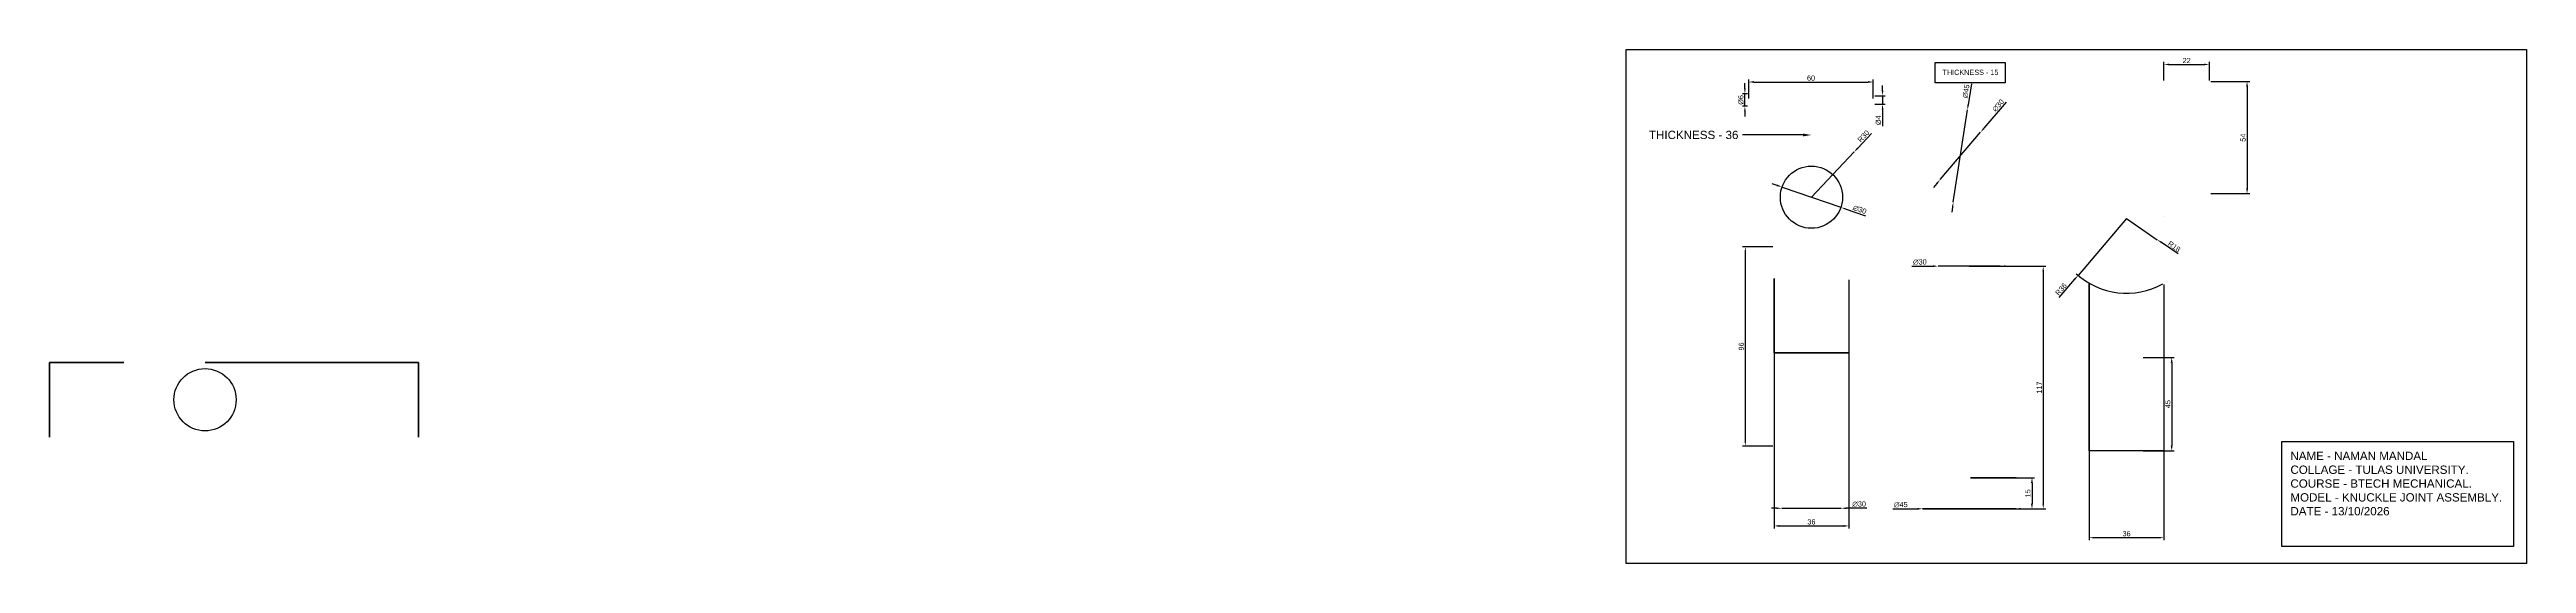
# Model space of a CAD drawing. Header units: millimetres. Extents: x 159 to 1354, y 13 to 261.
import ezdxf
from ezdxf import colors
from ezdxf.entities.mleader import LeaderData, LeaderLine
from ezdxf.math import Vec2, Vec3

# ---------------------------------------------------------------- set-up
doc = ezdxf.new("R2010")
doc.units = ezdxf.units.MM
doc.layers.add('DIM', color=252, linetype='Continuous', plot=False)
doc.layers.add('DIM1', color=251, linetype='Continuous')
doc.styles.get("Standard").update_dxf_attribs({"font": 'arial.ttf'})
doc.dimstyles.new('ISO-25', dxfattribs={"dimtxt": 2.5, "dimasz": 2.5, "dimexe": 1.25, "dimexo": 0.625, "dimtad": 1, "dimtxsty": 'Standard', "dimcen": 2.5, "dimadec": 0, "dimazin": 0, "dimtfac": 1, "dimtmove": 0, "dimatfit": 3, "dimfxl": 1, "dimarcsym": 0})

# ---------------------------------------------------------------- blocks, each defined once
blk = doc.blocks.new('*D2')
at = {"layer": 'Defpoints', "color": 0, "transparency": 16777216}
for p in [(1039, 244.9), (979, 236.3, 39.3), (1039, 236.3, 39.3)]:
    blk.add_point(p, dxfattribs=at)
at = {"layer": 'DIM1', "color": 0, "lineweight": -2, "transparency": 16777216}
for p, q in [((979, 236.9), (979, 246.2)), ((981.5, 244.9), (1036.5, 244.9)), ((1039, 236.9), (1039, 246.2))]:
    blk.add_line(p, q, dxfattribs=at)
at = {"layer": 'DIM1', "color": 0, "transparency": 16777216}
for points in [[(981.5, 245.4), (981.5, 244.5), (979, 244.9)], [(1036.5, 245.4), (1036.5, 244.5), (1039, 244.9)]]:
    blk.add_solid(points, dxfattribs=at)
at = {"layer": 'DIM1', "color": 0, "transparency": 16777216, "insert": (1009, 246.8), "char_height": 2.5, "attachment_point": 5}
blk.add_mtext('60', dxfattribs=at)
blk = doc.blocks.new('*D3')
at = {"layer": 'Defpoints', "color": 0, "transparency": 16777216}
for p in [(1085.3, 156.1, 186.8), (1085.3, 39.1, 186.8), (1121, 39.1)]:
    blk.add_point(p, dxfattribs=at)
at = {"layer": 'DIM1', "color": 0, "lineweight": -2, "transparency": 16777216}
for p, q in [((1085.9, 156.1), (1122.3, 156.1)), ((1121, 153.6), (1121, 41.6)), ((1085.9, 39.1), (1122.3, 39.1))]:
    blk.add_line(p, q, dxfattribs=at)
at = {"layer": 'DIM1', "color": 0, "transparency": 16777216}
for points in [[(1120.6, 153.6), (1121.4, 153.6), (1121, 156.1)], [(1120.6, 41.6), (1121.4, 41.6), (1121, 39.1)]]:
    blk.add_solid(points, dxfattribs=at)
at = {"layer": 'DIM1', "color": 0, "transparency": 16777216, "insert": (1119.1, 97.6), "char_height": 2.5, "attachment_point": 5, "rotation": 90}
blk.add_mtext('117', dxfattribs=at)
blk = doc.blocks.new('*D4')
at = {"layer": 'Defpoints', "color": 0, "transparency": 16777216}
for p in [(1062.8, 39.1, 186.8), (1107.8, 39.1, 186.8)]:
    blk.add_point(p, dxfattribs=at)
at = {"layer": 'DIM1', "color": 0, "lineweight": -2, "transparency": 16777216}
for p, q in [((1048.5, 39.1), (1060.3, 39.1)), ((1107.8, 39.1), (1062.8, 39.1)), ((1110.3, 39.1), (1112.8, 39.1))]:
    blk.add_line(p, q, dxfattribs=at)
at = {"layer": 'DIM1', "color": 0, "transparency": 16777216}
for points in [[(1060.3, 39.6), (1060.3, 38.7), (1062.8, 39.1)], [(1110.3, 39.6), (1110.3, 38.7), (1107.8, 39.1)]]:
    blk.add_solid(points, dxfattribs=at)
at = {"layer": 'DIM1', "color": 0, "transparency": 16777216, "insert": (1052.3, 41.1), "char_height": 2.5, "attachment_point": 5}
blk.add_mtext('∅45', dxfattribs=at)
blk = doc.blocks.new('*D5')
at = {"layer": 'Defpoints', "color": 0, "transparency": 16777216}
for p in [(1085.3, 54.1, 186.8), (1085.3, 39.1), (1115.6, 39.1)]:
    blk.add_point(p, dxfattribs=at)
at = {"layer": 'DIM1', "color": 0, "lineweight": -2, "transparency": 16777216}
for p, q in [((1085.9, 54.1), (1116.8, 54.1)), ((1115.6, 51.6), (1115.6, 41.6)), ((1085.9, 39.1), (1116.8, 39.1))]:
    blk.add_line(p, q, dxfattribs=at)
at = {"layer": 'DIM1', "color": 0, "transparency": 16777216}
for points in [[(1115.1, 51.6), (1116, 51.6), (1115.6, 54.1)], [(1115.1, 41.6), (1116, 41.6), (1115.6, 39.1)]]:
    blk.add_solid(points, dxfattribs=at)
at = {"layer": 'DIM1', "color": 0, "transparency": 16777216, "insert": (1113.6, 46.6), "char_height": 2.5, "attachment_point": 5, "rotation": 90}
blk.add_mtext('15', dxfattribs=at)
blk = doc.blocks.new('*D6')
at = {"layer": 'Defpoints', "color": 0, "transparency": 16777216}
for p in [(995, 194.3, 186.3), (1023.4, 184.5, 186.3)]:
    blk.add_point(p, dxfattribs=at)
at = {"layer": 'DIM1', "color": 0, "lineweight": -2, "transparency": 16777216}
for p, q in [((992.7, 195.1), (990.3, 195.9)), ((995, 194.3), (1023.4, 184.5)), ((1035.4, 180.3), (1025.7, 183.6))]:
    blk.add_line(p, q, dxfattribs=at)
at = {"layer": 'DIM1', "color": 0, "transparency": 16777216}
for points in [[(992.8, 195.5), (992.5, 194.7), (995, 194.3)], [(1025.9, 184), (1025.6, 183.3), (1023.4, 184.5)]]:
    blk.add_solid(points, dxfattribs=at)
at = {"layer": 'DIM1', "color": 0, "transparency": 16777216, "insert": (1032.5, 183.4), "char_height": 2.5, "attachment_point": 5, "rotation": 340.8529}
blk.add_mtext('∅30', dxfattribs=at)
blk = doc.blocks.new('*D7')
at = {"layer": 'Defpoints', "color": 0, "transparency": 16777216}
for p in [(1029.8, 211.2, 150.3), (1009.2, 189.4, 150.3)]:
    blk.add_point(p, dxfattribs=at)
at = {"layer": 'DIM1', "color": 0, "lineweight": -2, "transparency": 16777216}
for p, q in [((1038.2, 220.1), (1031.5, 213)), ((1009.2, 189.4), (1029.8, 211.2))]:
    blk.add_line(p, q, dxfattribs=at)
at = {"layer": 'DIM1', "color": 0, "transparency": 16777216}
blk.add_solid([(1031.2, 213.3), (1031.8, 212.7), (1029.8, 211.2)], dxfattribs=at)
at = {"layer": 'DIM1', "color": 0, "transparency": 16777216, "insert": (1034.3, 218.8), "char_height": 2.5, "attachment_point": 5, "rotation": 46.6713}
blk.add_mtext('R30', dxfattribs=at)
blk = doc.blocks.new('*D8')
at = {"layer": 'Defpoints', "color": 0, "transparency": 16777216}
for p in [(991.2, 165.4, 150.3), (977.3, 69.4), (991.2, 69.4, 160.9)]:
    blk.add_point(p, dxfattribs=at)
at = {"layer": 'DIM1', "color": 0, "lineweight": -2, "transparency": 16777216}
for p, q in [((990.6, 165.4), (976, 165.4)), ((977.3, 162.9), (977.3, 71.9)), ((990.6, 69.4), (976, 69.4))]:
    blk.add_line(p, q, dxfattribs=at)
at = {"layer": 'DIM1', "color": 0, "transparency": 16777216}
for points in [[(976.9, 162.9), (977.7, 162.9), (977.3, 165.4)], [(976.9, 71.9), (977.7, 71.9), (977.3, 69.4)]]:
    blk.add_solid(points, dxfattribs=at)
at = {"layer": 'DIM1', "color": 0, "transparency": 16777216, "insert": (975.4, 117.4), "char_height": 2.5, "attachment_point": 5, "rotation": 90}
blk.add_mtext('96', dxfattribs=at)
blk = doc.blocks.new('*D9')
at = {"layer": 'Defpoints', "color": 0, "transparency": 16777216}
for p in [(994.9, 39.4, 163.7), (1023.5, 39.4, 172.9)]:
    blk.add_point(p, dxfattribs=at)
at = {"layer": 'DIM1', "color": 0, "lineweight": -2, "transparency": 16777216}
for p, q in [((992.4, 39.4), (989.9, 39.4)), ((994.9, 39.4), (1023.5, 39.4)), ((1036, 39.4), (1026, 39.4))]:
    blk.add_line(p, q, dxfattribs=at)
at = {"layer": 'DIM1', "color": 0, "transparency": 16777216}
for points in [[(992.4, 39.8), (992.4, 39), (994.9, 39.4)], [(1026, 39.8), (1026, 39), (1023.5, 39.4)]]:
    blk.add_solid(points, dxfattribs=at)
at = {"layer": 'DIM1', "color": 0, "transparency": 16777216, "insert": (1032.2, 41.4), "char_height": 2.5, "attachment_point": 5}
blk.add_mtext('∅30', dxfattribs=at)
blk = doc.blocks.new('*D10')
at = {"layer": 'Defpoints', "color": 0, "transparency": 16777216}
for p in [(991.2, 150.2, 150.3), (1027.2, 150.2, 150.3), (1027.2, 30.9)]:
    blk.add_point(p, dxfattribs=at)
at = {"layer": 'DIM1', "color": 0, "lineweight": -2, "transparency": 16777216}
for p, q in [((991.2, 149.6), (991.2, 29.6)), ((1027.2, 149.6), (1027.2, 29.6)), ((993.7, 30.9), (1024.7, 30.9))]:
    blk.add_line(p, q, dxfattribs=at)
at = {"layer": 'DIM1', "color": 0, "transparency": 16777216}
for points in [[(993.7, 31.3), (993.7, 30.4), (991.2, 30.9)], [(1024.7, 31.3), (1024.7, 30.4), (1027.2, 30.9)]]:
    blk.add_solid(points, dxfattribs=at)
at = {"layer": 'DIM1', "color": 0, "transparency": 16777216, "insert": (1009.2, 32.8), "char_height": 2.5, "attachment_point": 5}
blk.add_mtext('36', dxfattribs=at)
blk = doc.blocks.new('*D12')
at = {"layer": 'Defpoints', "color": 0, "transparency": 16777216}
for p in [(1143.2, 147.9, 150.3), (1179.2, 147.9, 150.3), (1143.2, 25.2)]:
    blk.add_point(p, dxfattribs=at)
at = {"layer": 'DIM1', "color": 0, "lineweight": -2, "transparency": 16777216}
for p, q in [((1143.2, 147.3), (1143.2, 24)), ((1179.2, 147.3), (1179.2, 24)), ((1176.7, 25.2), (1145.7, 25.2))]:
    blk.add_line(p, q, dxfattribs=at)
at = {"layer": 'DIM1', "color": 0, "transparency": 16777216}
for points in [[(1145.7, 25.6), (1145.7, 24.8), (1143.2, 25.2)], [(1176.7, 25.6), (1176.7, 24.8), (1179.2, 25.2)]]:
    blk.add_solid(points, dxfattribs=at)
at = {"layer": 'DIM1', "color": 0, "transparency": 16777216, "insert": (1161.2, 27.1), "char_height": 2.5, "attachment_point": 5}
blk.add_mtext('36', dxfattribs=at)
blk = doc.blocks.new('*D14')
at = {"layer": 'Defpoints', "color": 0, "transparency": 16777216}
for p in [(1168.6, 112.1, 186.3), (1168.6, 67.1, 186.3), (1183, 67.1)]:
    blk.add_point(p, dxfattribs=at)
at = {"layer": 'DIM1', "color": 0, "lineweight": -2, "transparency": 16777216}
for p, q in [((1169.2, 112.1), (1184.2, 112.1)), ((1183, 109.6), (1183, 69.6)), ((1169.2, 67.1), (1184.2, 67.1))]:
    blk.add_line(p, q, dxfattribs=at)
at = {"layer": 'DIM1', "color": 0, "transparency": 16777216}
for points in [[(1182.5, 109.6), (1183.4, 109.6), (1183, 112.1)], [(1182.5, 69.6), (1183.4, 69.6), (1183, 67.1)]]:
    blk.add_solid(points, dxfattribs=at)
at = {"layer": 'DIM1', "color": 0, "transparency": 16777216, "insert": (1181.1, 89.6), "char_height": 2.5, "attachment_point": 5, "rotation": 90}
blk.add_mtext('45', dxfattribs=at)
blk = doc.blocks.new('*D15')
at = {"layer": 'Defpoints', "color": 0, "transparency": 16777216}
for p in [(1161.2, 179.1, 186.3), (1176, 168.9, 186.3)]:
    blk.add_point(p, dxfattribs=at)
at = {"layer": 'DIM1', "color": 0, "lineweight": -2, "transparency": 16777216}
for p, q in [((1161.2, 179.1), (1176, 168.9)), ((1186.1, 162), (1178.1, 167.5))]:
    blk.add_line(p, q, dxfattribs=at)
at = {"layer": 'DIM1', "color": 0, "transparency": 16777216}
blk.add_solid([(1178.3, 167.9), (1177.8, 167.2), (1176, 168.9)], dxfattribs=at)
at = {"layer": 'DIM1', "color": 0, "transparency": 16777216, "insert": (1184.2, 165.6), "char_height": 2.5, "attachment_point": 5, "rotation": 325.4999}
blk.add_mtext('R18', dxfattribs=at)
blk = doc.blocks.new('*D16')
at = {"layer": 'Defpoints', "color": 0, "transparency": 16777216}
for p in [(1161.2, 179.1, 186.3), (1137.8, 151.7, 186.3)]:
    blk.add_point(p, dxfattribs=at)
at = {"layer": 'DIM1', "color": 0, "lineweight": -2, "transparency": 16777216}
for p, q in [((1161.2, 179.1), (1137.8, 151.7)), ((1128.7, 141), (1136.2, 149.8))]:
    blk.add_line(p, q, dxfattribs=at)
blk.add_arc((1161.2, 179.1), 36, 227.6489, 299.0053, dxfattribs=at)
at = {"layer": 'DIM1', "color": 0, "transparency": 16777216}
blk.add_solid([(1135.9, 150.1), (1136.5, 149.5), (1137.8, 151.7)], dxfattribs=at)
at = {"layer": 'DIM1', "color": 0, "transparency": 16777216, "insert": (1129.6, 145), "char_height": 2.5, "attachment_point": 5, "rotation": 49.6383}
blk.add_mtext('R36', dxfattribs=at)
blk = doc.blocks.new('*D17')
at = {"layer": 'Defpoints', "color": 0, "transparency": 16777216}
for p in [(1201.2, 253.4), (1179.2, 245.1, 168.3), (1201.2, 245.1, 168.3)]:
    blk.add_point(p, dxfattribs=at)
at = {"layer": 'DIM1', "color": 0, "lineweight": -2, "transparency": 16777216}
for p, q in [((1179.2, 245.7), (1179.2, 254.6)), ((1181.7, 253.4), (1198.7, 253.4)), ((1201.2, 245.7), (1201.2, 254.6))]:
    blk.add_line(p, q, dxfattribs=at)
at = {"layer": 'DIM1', "color": 0, "transparency": 16777216}
for points in [[(1181.7, 253.8), (1181.7, 253), (1179.2, 253.4)], [(1198.7, 253.8), (1198.7, 253), (1201.2, 253.4)]]:
    blk.add_solid(points, dxfattribs=at)
at = {"layer": 'DIM1', "color": 0, "transparency": 16777216, "insert": (1190.2, 255.3), "char_height": 2.5, "attachment_point": 5}
blk.add_mtext('22', dxfattribs=at)
blk = doc.blocks.new('*D18')
at = {"layer": 'Defpoints', "color": 0, "transparency": 16777216}
for p in [(1201.2, 245.1, 168.3), (1201.2, 191.1, 150.3), (1219.3, 191.1)]:
    blk.add_point(p, dxfattribs=at)
at = {"layer": 'DIM1', "color": 0, "lineweight": -2, "transparency": 16777216}
for p, q in [((1201.8, 245.1), (1220.6, 245.1)), ((1219.3, 242.6), (1219.3, 193.6)), ((1201.8, 191.1), (1220.6, 191.1))]:
    blk.add_line(p, q, dxfattribs=at)
at = {"layer": 'DIM1', "color": 0, "transparency": 16777216}
for points in [[(1218.9, 242.6), (1219.8, 242.6), (1219.3, 245.1)], [(1218.9, 193.6), (1219.8, 193.6), (1219.3, 191.1)]]:
    blk.add_solid(points, dxfattribs=at)
at = {"layer": 'DIM1', "color": 0, "transparency": 16777216, "insert": (1217.4, 218.1), "char_height": 2.5, "attachment_point": 5, "rotation": 90}
blk.add_mtext('54', dxfattribs=at)
blk = doc.blocks.new('*D19')
at = {"layer": 'Defpoints', "color": 0, "transparency": 16777216}
for p in [(1090.8, 220.7, 128.3), (1071.3, 197.9, 128.3)]:
    blk.add_point(p, dxfattribs=at)
at = {"layer": 'DIM1', "color": 0, "lineweight": -2, "transparency": 16777216}
for p, q in [((1103.2, 235.2), (1092.4, 222.6)), ((1071.3, 197.9), (1090.8, 220.7)), ((1069.7, 196), (1068.1, 194.1))]:
    blk.add_line(p, q, dxfattribs=at)
at = {"layer": 'DIM1', "color": 0, "transparency": 16777216}
for points in [[(1092.1, 222.9), (1092.7, 222.3), (1090.8, 220.7)], [(1069.4, 196.3), (1070, 195.7), (1071.3, 197.9)]]:
    blk.add_solid(points, dxfattribs=at)
at = {"layer": 'DIM1', "color": 0, "transparency": 16777216, "insert": (1099.3, 233.6), "char_height": 2.5, "attachment_point": 5, "rotation": 49.4814}
blk.add_mtext('∅30', dxfattribs=at)
blk = doc.blocks.new('*D20')
at = {"layer": 'Defpoints', "color": 0, "transparency": 16777216}
for p in [(1084.5, 231.5, 128.3), (1077.6, 187, 128.3)]:
    blk.add_point(p, dxfattribs=at)
at = {"layer": 'DIM1', "color": 0, "lineweight": -2, "transparency": 16777216}
for p, q in [((1086.4, 244), (1084.8, 234)), ((1077.6, 187), (1084.5, 231.5)), ((1077.3, 184.6), (1076.9, 182.1))]:
    blk.add_line(p, q, dxfattribs=at)
at = {"layer": 'DIM1', "color": 0, "transparency": 16777216}
for points in [[(1084.4, 234.1), (1085.2, 233.9), (1084.5, 231.5)], [(1076.9, 184.6), (1077.7, 184.5), (1077.6, 187)]]:
    blk.add_solid(points, dxfattribs=at)
at = {"layer": 'DIM1', "color": 0, "transparency": 16777216, "insert": (1083.8, 240.5), "char_height": 2.5, "attachment_point": 5, "rotation": 81.2959}
blk.add_mtext('∅45', dxfattribs=at)
blk = doc.blocks.new('*D21')
at = {"layer": 'Defpoints', "color": 0, "transparency": 16777216}
for p in [(977.1, 239.3), (979, 239.3, 39.3), (979, 233.3, 39.3)]:
    blk.add_point(p, dxfattribs=at)
at = {"layer": 'DIM1', "color": 0, "lineweight": -2, "transparency": 16777216}
for p, q in [((978.4, 239.3), (975.9, 239.3)), ((977.1, 241.8), (977.1, 244.3)), ((977.1, 233.3), (977.1, 239.3)), ((978.4, 233.3), (975.9, 233.3)), ((977.1, 230.8), (977.1, 228.3))]:
    blk.add_line(p, q, dxfattribs=at)
at = {"layer": 'DIM1', "color": 0, "transparency": 16777216}
for points in [[(976.7, 241.8), (977.5, 241.8), (977.1, 239.3)], [(976.7, 230.8), (977.5, 230.8), (977.1, 233.3)]]:
    blk.add_solid(points, dxfattribs=at)
at = {"layer": 'DIM1', "color": 0, "transparency": 16777216, "insert": (975.2, 236.3), "char_height": 2.5, "attachment_point": 5, "rotation": 90}
blk.add_mtext('%%C6', dxfattribs=at)
blk = doc.blocks.new('*D22')
at = {"layer": 'Defpoints', "color": 0, "transparency": 16777216}
for p in [(1039, 238.3, 39.3), (1039, 234.3, 39.3), (1043.5, 234.3)]:
    blk.add_point(p, dxfattribs=at)
at = {"layer": 'DIM1', "color": 0, "lineweight": -2, "transparency": 16777216}
for p, q in [((1043.5, 240.8), (1043.5, 243.3)), ((1039.7, 238.3), (1044.7, 238.3)), ((1039.7, 234.3), (1044.7, 234.3)), ((1043.5, 238.3), (1043.5, 234.3)), ((1043.5, 231.8), (1043.5, 223.7))]:
    blk.add_line(p, q, dxfattribs=at)
at = {"layer": 'DIM1', "color": 0, "transparency": 16777216}
for points in [[(1043.1, 240.8), (1043.9, 240.8), (1043.5, 238.3)], [(1043.1, 231.8), (1043.9, 231.8), (1043.5, 234.3)]]:
    blk.add_solid(points, dxfattribs=at)
at = {"layer": 'DIM1', "color": 0, "transparency": 16777216, "insert": (1041.5, 226.5), "char_height": 2.5, "attachment_point": 5, "rotation": 90}
blk.add_mtext('%%C4', dxfattribs=at)
blk = doc.blocks.new('*D23')
at = {"layer": 'Defpoints', "color": 0, "transparency": 16777216}
for p in [(1070.3, 156.1, 186.8), (1100.3, 156.1, 186.8)]:
    blk.add_point(p, dxfattribs=at)
at = {"layer": 'DIM1', "color": 0, "lineweight": -2, "transparency": 16777216}
for p, q in [((1057.7, 156.1), (1067.8, 156.1)), ((1100.3, 156.1), (1070.3, 156.1)), ((1102.8, 156.1), (1105.3, 156.1))]:
    blk.add_line(p, q, dxfattribs=at)
at = {"layer": 'DIM1', "color": 0, "transparency": 16777216}
for points in [[(1067.8, 156.6), (1067.8, 155.7), (1070.3, 156.1)], [(1102.8, 156.6), (1102.8, 155.7), (1100.3, 156.1)]]:
    blk.add_solid(points, dxfattribs=at)
at = {"layer": 'DIM1', "color": 0, "transparency": 16777216, "insert": (1061.5, 158.1), "char_height": 2.5, "attachment_point": 5}
blk.add_mtext('∅30', dxfattribs=at)

msp = doc.modelspace()

# ---------------------------------------------------------------- linework, layer by layer
at = {"extrusion": (-6.12323e-17, -1, 3.7494e-33)}
msp.add_line((1179.158, 179.932, 151.145), (1179.158, 179.932, 148.328), dxfattribs=at)
for p, q in [((1085.254, 156.148), (1100.254, 156.148)), ((991.196, 150.209, 150.334), (991.196, 114.386, 150.334)), ((1027.196, 149.584), (1027.196, 114.386, 150.334)), ((1143.158, 67.12), (1143.158, 147.943, 150.334)), ((1179.158, 147.318), (1179.158, 67.12)), ((1179.158, 67.12), (1143.158, 67.12)), ((1085.879, 54.148), (1107.912, 54.148)), ((1062.754, 39.148), (1107.754, 39.148))]:
    msp.add_line(p, q)
at = {"extrusion": (0, -1, 6.12323e-17)}
msp.add_line((270.331, 109.717, 293.667), (267.513, 109.717, 293.667), dxfattribs=at)
for points in [[(919.869, 260.579), (1354.098, 260.579), (1354.098, 12.781), (919.869, 12.781)], [(1236.169, 71.524), (1347.892, 71.524), (1347.892, 20.915), (1236.169, 20.915)]]:
    msp.add_lwpolyline(points, close=True)
at = {"extrusion": (1, -6.12323e-17, 6.12323e-17), "elevation": 991.196}
msp.add_lwpolyline([(150.209, 150.334), (114.386, 150.334), (114.386, 168.334), (114.386, 186.334), (150.209, 186.334)], dxfattribs=at)
at = {"extrusion": (-1, 0, -4.44089e-16), "elevation": -159.331}
msp.add_lwpolyline([(-109.717, 304.211), (-109.717, 319.123), (-99.173, 329.667), (-84.262, 329.667), (-73.717, 319.123), (-73.717, 304.211), (-84.262, 293.667), (-99.173, 293.667)], close=True, dxfattribs=at)
at = {"extrusion": (-2.71926e-32, -1, 6.12323e-17), "elevation": -109.717}
msp.add_lwpolyline([(195.154, 293.667), (159.331, 293.667), (159.331, 311.667), (159.331, 329.667), (195.154, 329.667)], dxfattribs=at)
at = {"extrusion": (0, -1, 6.12323e-17), "elevation": -109.717}
msp.add_lwpolyline([(337.331, 329.667), (301.508, 329.667, 0.26794919), (270.331, 347.667), (234.331, 347.667), (234.331, 329.667), (270.331, 329.667, -1), (270.331, 293.667), (234.331, 293.667), (234.331, 275.667), (270.331, 275.667, 0.26794919), (301.508, 293.667), (337.331, 293.667), (337.331, 311.667)], format="xyb", close=True, dxfattribs=at)
at = {"extrusion": (1, 0, 0), "elevation": 337.331}
msp.add_lwpolyline([(73.717, 304.211), (84.262, 293.667), (99.173, 293.667), (109.717, 304.211), (109.717, 319.123), (99.173, 329.667), (84.262, 329.667), (73.717, 319.123)], close=True, dxfattribs=at)
at = {"extrusion": (-6.12323e-17, -1, -4.44089e-16), "elevation": -114.386}
msp.add_lwpolyline([(991.196, 160.878), (991.196, 175.789), (1001.74, 186.334), (1016.652, 186.334), (1027.196, 175.789), (1027.196, 160.878), (1016.652, 150.334), (1001.74, 150.334)], close=True, dxfattribs=at)
for centre in [(1009.196, 189.386, 186.334), (234.331, 91.717, 329.667)]:
    msp.add_circle(centre, 15)
at = {"layer": 'DIM'}
msp.add_lwpolyline([(1068.867, 254.322), (1102.699, 254.322), (1102.699, 244.496), (1068.867, 244.496)], close=True, dxfattribs=at)

# ---------------------------------------------------------------- texts
at = {"insert": (1240.239, 66.648), "char_height": 4, "attachment_point": 1}
msp.add_mtext_dynamic_manual_height_columns('NAME - NAMAN MANDAL\\PCOLLAGE - TULAS UNIVERSITY.\\PCOURSE - BTECH MECHANICAL.\\PMODEL - KNUCKLE JOINT ASSEMBLY.\\PDATE - 13/10/2026', width=178.78909, gutter_width=12.5, heights=[0], dxfattribs=at)
at = {"layer": 'DIM1', "insert": (1072.415, 250.868), "char_height": 2.5, "attachment_point": 1}
msp.add_mtext_dynamic_manual_height_columns('THICKNESS - 15', width=33.93921, gutter_width=12.5, heights=[0], dxfattribs=at)

# ---------------------------------------------------------------- dimensions: what is measured, and where the dimension line sits
at = {"layer": 'DIM1'}
for base, p1, p2, picture, middle in [((1201.158, 253.374), (1179.158, 245.12, 168.334), (1201.158, 245.12, 168.334), '*D17', (1190.158, 255.255)), ((1039.038, 244.934), (979.038, 236.285, 39.281), (1039.038, 236.285, 39.281), '*D2', (1009.038, 246.835)), ((1027.196, 30.851), (991.196, 150.209, 150.334), (1027.196, 150.209, 150.334), '*D10', (1009.196, 32.753)), ((1143.158, 25.204), (1179.158, 147.943, 150.334), (1143.158, 147.943, 150.334), '*D12', (1161.158, 27.106))]:
    dim = msp.add_linear_dim(base=base, p1=p1, p2=p2, dimstyle='ISO-25', dxfattribs=at)
    dim.commit()
    dim.dimension.update_dxf_attribs({"geometry": picture, "text_midpoint": middle})
for base, p1, p2, text, picture, middle in [((977.123, 239.285), (979.038, 233.285, 39.281), (979.038, 239.285, 39.281), '%%C<>', '*D21', (975.151, 236.285)), ((1043.476, 234.285), (1039.038, 238.285, 39.281), (1039.038, 234.285, 39.281), '%%C4', '*D22', (1041.504, 226.486))]:
    dim = msp.add_linear_dim(base=base, p1=p1, p2=p2, angle=90, text=text, dimstyle='ISO-25', dxfattribs=at)
    dim.commit()
    dim.dimension.update_dxf_attribs({"geometry": picture, "text_midpoint": middle})
for p1, p2, picture, middle in [((1077.642, 187.047, 128.334), (1084.452, 231.528, 128.334), '*D20', (1085.781, 240.212)), ((1100.254, 156.148, 186.834), (1070.254, 156.148, 186.834), '*D23', (1061.483, 156.148)), ((994.916, 39.386, 163.743), (1023.476, 39.386, 172.925), '*D9', (1032.247, 39.386))]:
    dim = msp.add_diameter_dim_2p(p1=p1, p2=p2, dimstyle='ISO-25', dxfattribs=at)
    dim.commit()
    dim.dimension.update_dxf_attribs({"geometry": picture, "text_midpoint": middle})
for base, p1, p2, picture, middle in [((1219.334, 191.12), (1201.158, 245.12, 168.334), (1201.158, 191.12, 150.334), '*D18', (1217.438, 218.12)), ((977.297, 69.386), (991.196, 165.386, 150.334), (991.196, 69.386, 160.878), '*D8', (975.396, 117.386)), ((1182.953, 67.12), (1168.614, 112.12, 186.334), (1168.614, 67.12, 186.334), '*D14', (1181.057, 89.62)), ((1115.55, 39.148), (1085.254, 54.148, 186.834), (1085.254, 39.148), '*D5', (1113.649, 46.648))]:
    dim = msp.add_linear_dim(base=base, p1=p1, p2=p2, angle=90, dimstyle='ISO-25', dxfattribs=at)
    dim.commit()
    dim.dimension.update_dxf_attribs({"geometry": picture, "text_midpoint": middle})
for p1, p2, picture, middle in [((1071.301, 197.885, 128.334), (1090.792, 220.69, 128.334), '*D19', (1100.75, 232.341)), ((995.026, 194.306, 186.334), (1023.366, 184.466, 186.334), '*D6', (1031.811, 181.534)), ((1107.754, 39.148, 186.834), (1062.754, 39.148, 186.834), '*D4', (1052.287, 39.148))]:
    dim = msp.add_diameter_dim_2p(p1=p1, p2=p2, dimstyle='ISO-25', dxfattribs=at)
    dim.commit()
    dim.dimension.update_dxf_attribs({"geometry": picture, "text_midpoint": middle, "dimtype": 163})
dim = msp.add_radius_dim(center=(1009.196, 189.386, 150.334), mpoint=(1029.782, 211.209, 150.334), dimstyle='ISO-25', dxfattribs=at)
dim.commit()
dim.dimension.update_dxf_attribs({"geometry": '*D7', "text_midpoint": (1035.688, 217.471)})
for mpoint, picture, middle in [((1137.844, 151.689, 186.334), '*D16', (1131.074, 143.723)), ((1175.993, 168.925, 186.334), '*D15', (1183.092, 164.046))]:
    dim = msp.add_radius_dim(center=(1161.158, 179.12, 186.334), mpoint=mpoint, dimstyle='ISO-25', dxfattribs=at)
    dim.commit()
    dim.dimension.update_dxf_attribs({"geometry": picture, "text_midpoint": middle, "dimtype": 164})
dim = msp.add_aligned_dim(p1=(1085.254, 156.148, 186.834), p2=(1085.254, 39.148, 186.834), distance=35.746, dimstyle='ISO-25', dxfattribs=at)
dim.commit()
dim.dimension.update_dxf_attribs({"geometry": '*D3', "text_midpoint": (1119.12, 97.648)})

# ---------------------------------------------------------------- leaders
ml = msp.add_multileader_mtext('Standard', dxfattribs=at)
ml.set_content('THICKNESS - 36', color=256)
ml.set_leader_properties()
ml.build(insert=Vec2(0, 0))
ctx = ml.context
ctx.base_point, ctx.plane_origin = Vec3(929.206, 219.386, 150.334), Vec3(1009.196, 219.386, 150.334)
ctx.text_align_type = 2
notes = []
notes.append((ctx, [(0, (1, 1, 0), (983.981, 219.386, 150.334), (-1, 0), 8, [(0, [(1009.196, 219.386, 150.334)], 0, [])])]))
ctx.mtext.insert, ctx.mtext.alignment, ctx.mtext.flow_direction = Vec3(973.981, 221.422, 150.334), 3, 5
for ctx, leaders in notes:
    for number, flags, end, landing, length, lines in leaders:
        leader = LeaderData()
        leader.index, (leader.has_last_leader_line, leader.has_dogleg_vector, leader.attachment_direction) = number, flags
        leader.last_leader_point, leader.dogleg_vector, leader.dogleg_length = Vec3(end), Vec3(landing), length
        for number, points, colour, breaks in lines:
            line = LeaderLine()
            line.index, line.vertices, line.color, line.breaks = number, Vec3.list(points), colors.encode_raw_color(colour), breaks
            leader.lines.append(line)
        ctx.leaders.append(leader)

doc.saveas('drawing.dxf')
